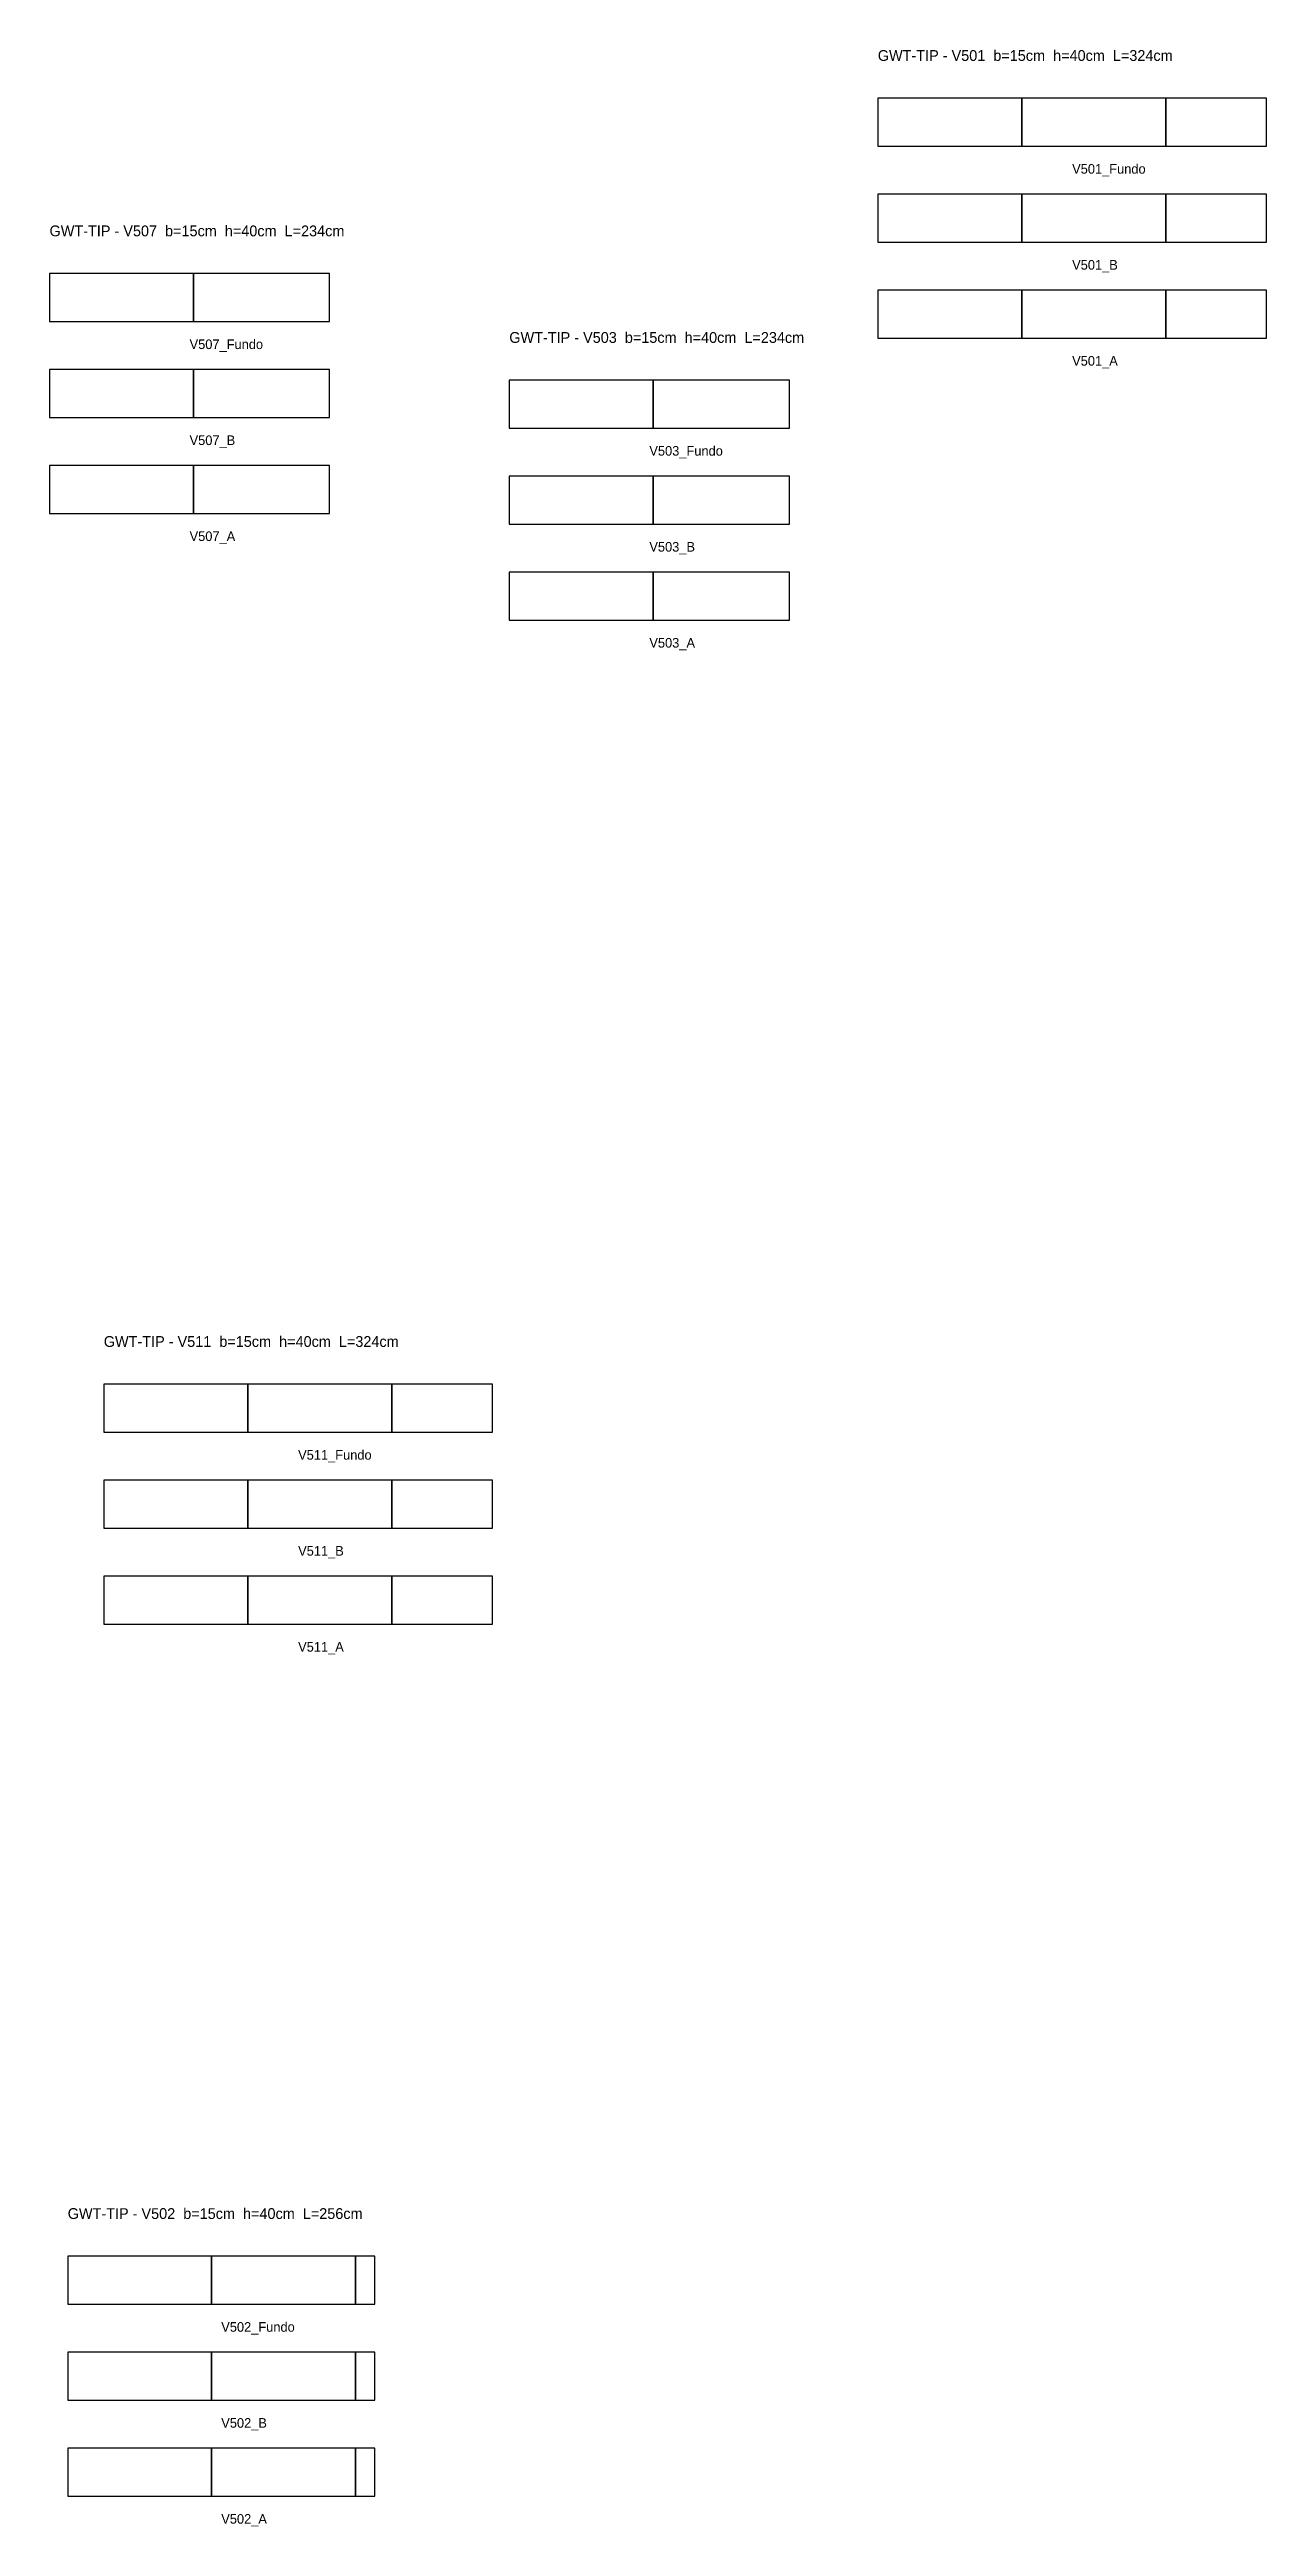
# Model space of a CAD drawing. Header units: metres. Extents: x -162 to 19445, y -6125 to 28582.
# Drawn here: x 15386 to 16400, y 22797 to 24862 of the extents above; entities that cross this region are included whole.
import ezdxf

# ---------------------------------------------------------------- set-up
doc = ezdxf.new("R2010")
doc.units = ezdxf.units.M

msp = doc.modelspace()

# ---------------------------------------------------------------- texts
at = {"layer": 'NOMENCLATURA', "char_height": 9, "attachment_point": 1}
for s, insert in [('GWT-TIP - V501  b=15cm  h=40cm  L=324cm', (16076.43, 24861.47)), ('GWT-TIP - V507  b=15cm  h=40cm  L=234cm', (15385.95, 24715.28)), ('GWT-TIP - V503  b=15cm  h=40cm  L=234cm', (15769.24, 24626.43)), ('GWT-TIP - V511  b=15cm  h=40cm  L=324cm', (15431.19, 23789.52)), ('GWT-TIP - V502  b=15cm  h=40cm  L=256cm', (15401.1, 23062.61))]:
    msp.add_mtext(s, dxfattribs=dict(at, insert=insert))
at = {"layer": 'Texto Secao', "char_height": 8, "attachment_point": 1}
for s, insert in [('V501_Fundo', (16238.43, 24766.47)), ('V501_B', (16238.43, 24686.47)), ('V507_Fundo', (15502.7, 24620.28)), ('V501_A', (16238.43, 24606.47)), ('V507_B', (15502.7, 24540.28)), ('V503_Fundo', (15885.99, 24531.43)), ('V507_A', (15502.7, 24460.28)), ('V503_B', (15885.99, 24451.43)), ('V503_A', (15885.99, 24371.43)), ('V511_Fundo', (15593.19, 23694.52)), ('V511_B', (15593.19, 23614.52)), ('V511_A', (15593.19, 23534.52)), ('V502_Fundo', (15529.1, 22967.61)), ('V502_B', (15529.1, 22887.61)), ('V502_A', (15529.1, 22807.61))]:
    msp.add_mtext(s, dxfattribs=dict(at, insert=insert))

# ---------------------------------------------------------------- linework, layer by layer
at = {"layer": 'Paineis'}
for points in [[(16076.43, 24781.47), (16196.43, 24781.47), (16196.43, 24821.47), (16076.43, 24821.47)], [(16196.43, 24781.47), (16316.43, 24781.47), (16316.43, 24821.47), (16196.43, 24821.47)], [(16316.43, 24781.47), (16400.43, 24781.47), (16400.43, 24821.47), (16316.43, 24821.47)], [(16076.43, 24701.47), (16196.43, 24701.47), (16196.43, 24741.47), (16076.43, 24741.47)], [(16196.43, 24701.47), (16316.43, 24701.47), (16316.43, 24741.47), (16196.43, 24741.47)], [(16316.43, 24701.47), (16400.43, 24701.47), (16400.43, 24741.47), (16316.43, 24741.47)], [(15385.95, 24635.28), (15505.95, 24635.28), (15505.95, 24675.28), (15385.95, 24675.28)], [(15505.95, 24635.28), (15619.45, 24635.28), (15619.45, 24675.28), (15505.95, 24675.28)], [(16076.43, 24621.47), (16196.43, 24621.47), (16196.43, 24661.47), (16076.43, 24661.47)], [(16196.43, 24621.47), (16316.43, 24621.47), (16316.43, 24661.47), (16196.43, 24661.47)], [(16316.43, 24621.47), (16400.43, 24621.47), (16400.43, 24661.47), (16316.43, 24661.47)], [(15385.95, 24555.28), (15505.95, 24555.28), (15505.95, 24595.28), (15385.95, 24595.28)], [(15505.95, 24555.28), (15619.45, 24555.28), (15619.45, 24595.28), (15505.95, 24595.28)], [(15769.24, 24546.43), (15889.24, 24546.43), (15889.24, 24586.43), (15769.24, 24586.43)], [(15889.24, 24546.43), (16002.74, 24546.43), (16002.74, 24586.43), (15889.24, 24586.43)], [(15385.95, 24475.28), (15505.95, 24475.28), (15505.95, 24515.28), (15385.95, 24515.28)], [(15505.95, 24475.28), (15619.45, 24475.28), (15619.45, 24515.28), (15505.95, 24515.28)], [(15769.24, 24466.43), (15889.24, 24466.43), (15889.24, 24506.43), (15769.24, 24506.43)], [(15889.24, 24466.43), (16002.74, 24466.43), (16002.74, 24506.43), (15889.24, 24506.43)], [(15769.24, 24386.43), (15889.24, 24386.43), (15889.24, 24426.43), (15769.24, 24426.43)], [(15889.24, 24386.43), (16002.74, 24386.43), (16002.74, 24426.43), (15889.24, 24426.43)], [(15431.19, 23709.52), (15551.19, 23709.52), (15551.19, 23749.52), (15431.19, 23749.52)], [(15551.19, 23709.52), (15671.19, 23709.52), (15671.19, 23749.52), (15551.19, 23749.52)], [(15671.19, 23709.52), (15755.19, 23709.52), (15755.19, 23749.52), (15671.19, 23749.52)], [(15431.19, 23629.52), (15551.19, 23629.52), (15551.19, 23669.52), (15431.19, 23669.52)], [(15551.19, 23629.52), (15671.19, 23629.52), (15671.19, 23669.52), (15551.19, 23669.52)], [(15671.19, 23629.52), (15755.19, 23629.52), (15755.19, 23669.52), (15671.19, 23669.52)], [(15431.19, 23549.52), (15551.19, 23549.52), (15551.19, 23589.52), (15431.19, 23589.52)], [(15551.19, 23549.52), (15671.19, 23549.52), (15671.19, 23589.52), (15551.19, 23589.52)], [(15671.19, 23549.52), (15755.19, 23549.52), (15755.19, 23589.52), (15671.19, 23589.52)], [(15401.1, 22982.61), (15521.1, 22982.61), (15521.1, 23022.61), (15401.1, 23022.61)], [(15521.1, 22982.61), (15641.1, 22982.61), (15641.1, 23022.61), (15521.1, 23022.61)], [(15641.1, 22982.61), (15657.1, 22982.61), (15657.1, 23022.61), (15641.1, 23022.61)], [(15401.1, 22902.61), (15521.1, 22902.61), (15521.1, 22942.61), (15401.1, 22942.61)], [(15521.1, 22902.61), (15641.1, 22902.61), (15641.1, 22942.61), (15521.1, 22942.61)], [(15641.1, 22902.61), (15657.1, 22902.61), (15657.1, 22942.61), (15641.1, 22942.61)], [(15401.1, 22822.61), (15521.1, 22822.61), (15521.1, 22862.61), (15401.1, 22862.61)], [(15521.1, 22822.61), (15641.1, 22822.61), (15641.1, 22862.61), (15521.1, 22862.61)], [(15641.1, 22822.61), (15657.1, 22822.61), (15657.1, 22862.61), (15641.1, 22862.61)]]:
    msp.add_lwpolyline(points, close=True, dxfattribs=at)

msp.set_redraw_order([(e.dxf.handle, doc.entitydb.next_handle()) for e in msp.query("TEXT MTEXT ATTDEF DIMENSION ARC_DIMENSION")])  # texts and dimensions are drawn at this point

doc.saveas('drawing.dxf')
